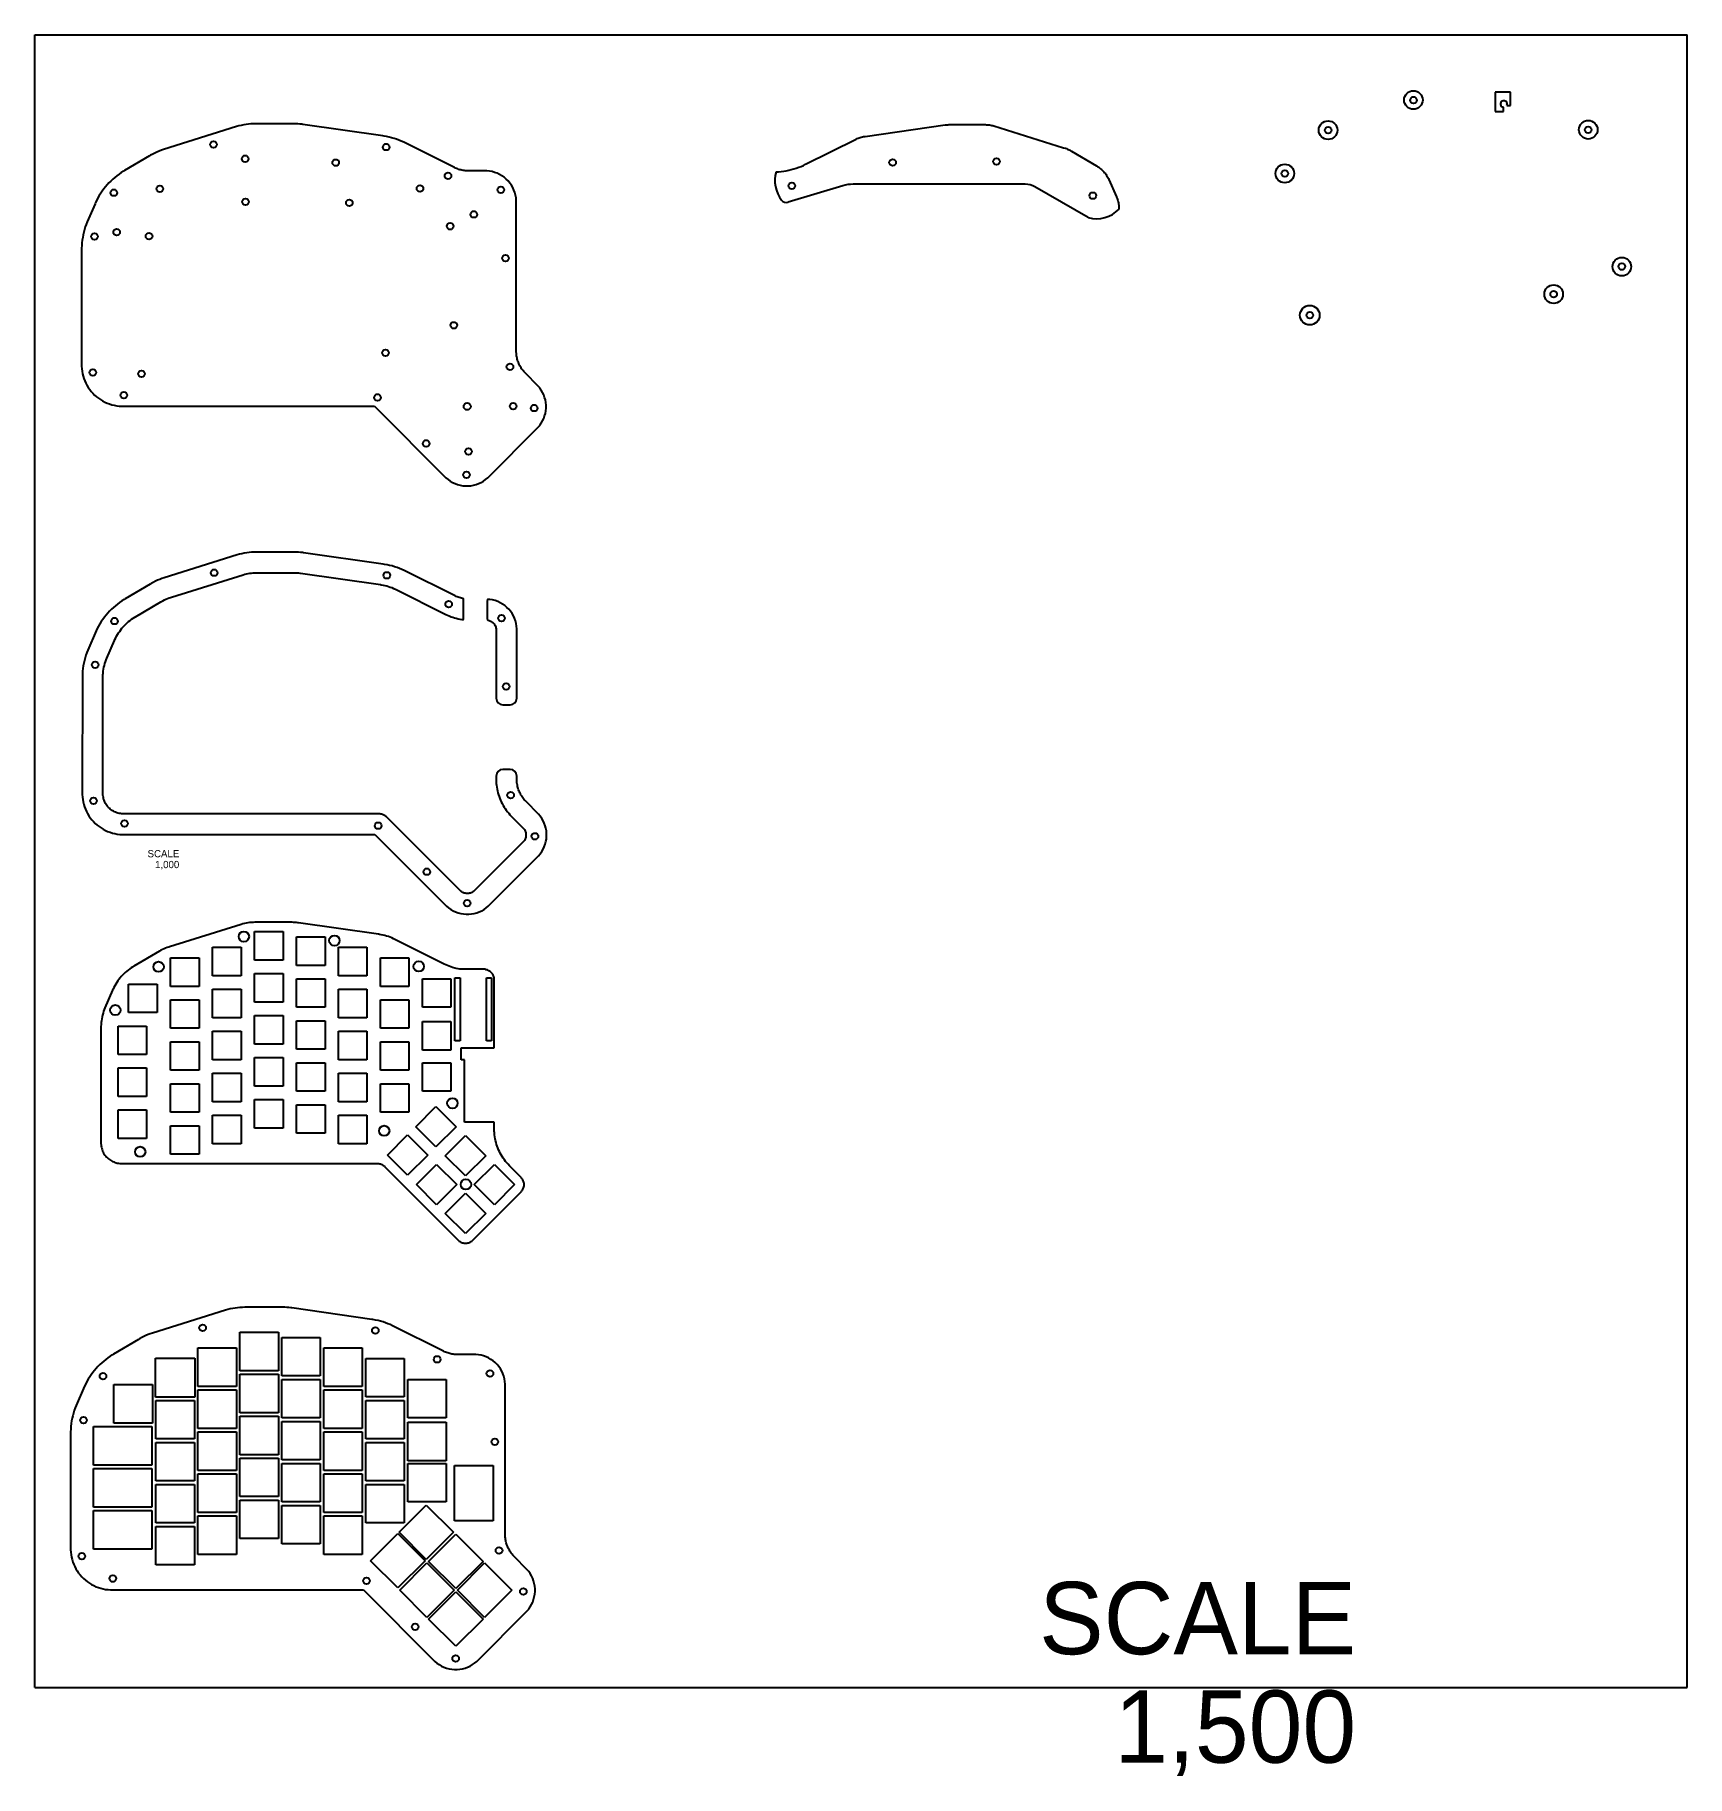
# Model space of a CAD drawing. Header units: millimetres. Extents: x 0 to 800, y -43 to 800.
import ezdxf

# ---------------------------------------------------------------- set-up
doc = ezdxf.new("R2010")
doc.units = ezdxf.units.MM
doc.header["$LTSCALE"] = 52.148148
doc.layers.get('0').update_dxf_attribs({"linetype": 'CONTINUOUS'})
doc.styles.get("Standard").update_dxf_attribs({"font": 'isonormlt-regular.ttf'})

msp = doc.modelspace()

# ---------------------------------------------------------------- texts
at = {"color": 2, "linetype": 'CONTINUOUS', "attachment_point": 3, "line_spacing_factor": 0.9}
for s, insert, char_height, width in [('SCALE 1,000', (69.94, 405.4), 3.5, 23.31), ('SCALE 1,500', (639.73, 51.16), 35, 233.1)]:
    msp.add_mtext(s, dxfattribs=dict(at, insert=insert, char_height=char_height, width=width))

# ---------------------------------------------------------------- linework, layer by layer
at = {"color": 7, "linetype": 'CONTINUOUS'}
for p, q in [((0, 0), (0, 800)), ((0, 800), (800, 800)), ((800, 0), (800, 800)), ((707.03, 772.3), (707.03, 762.94)), ((714.4, 772.3), (707.03, 772.3)), ((714.4, 765.78), (714.4, 772.3)), ((707.03, 762.94), (711.03, 762.94)), ((711.03, 762.94), (711.03, 764.95)), ((712.63, 765.78), (714.4, 765.78)), ((97.71, 755.56), (62.34, 744.51)), ((98.84, 755.87), (97.71, 755.56)), ((99.98, 756.15), (98.84, 755.87)), ((101.14, 756.38), (99.98, 756.15)), ((102.29, 756.58), (101.14, 756.38)), ((103.46, 756.74), (102.29, 756.58)), ((104.63, 756.85), (103.46, 756.74)), ((105.8, 756.93), (104.63, 756.85)), ((106.98, 756.97), (105.8, 756.93)), ((125.33, 756.97), (106.98, 756.97)), ((126.32, 756.95), (125.33, 756.97)), ((127.31, 756.89), (126.32, 756.95)), ((128.3, 756.8), (127.31, 756.89)), ((129.29, 756.69), (128.3, 756.8)), ((129.74, 756.63), (129.29, 756.69)), ((168.45, 751.1), (129.74, 756.63)), ((169.07, 751.01), (168.45, 751.1)), ((170.3, 750.79), (169.07, 751.01)), ((171.52, 750.52), (170.3, 750.79)), ((172.73, 750.21), (171.52, 750.52)), ((173.93, 749.86), (172.73, 750.21)), ((398.62, 749.97), (399.12, 750.15)), ((399.12, 750.15), (399.63, 750.32)), ((399.63, 750.32), (400.14, 750.47)), ((400.14, 750.47), (400.66, 750.6)), ((400.66, 750.6), (401.18, 750.72)), ((401.18, 750.72), (401.71, 750.81)), ((401.71, 750.81), (401.97, 750.85)), ((401.97, 750.85), (440.69, 756.38)), ((440.69, 756.38), (440.86, 756.41)), ((440.86, 756.41), (441.28, 756.45)), ((441.28, 756.45), (441.7, 756.49)), ((441.7, 756.49), (442.12, 756.51)), ((442.12, 756.51), (442.55, 756.53)), ((442.55, 756.53), (459.65, 756.53)), ((459.65, 756.53), (460.28, 756.53)), ((460.28, 756.53), (460.78, 756.51)), ((460.78, 756.51), (461.29, 756.47)), ((461.29, 756.47), (461.79, 756.42)), ((461.79, 756.42), (462.28, 756.36)), ((462.28, 756.36), (462.78, 756.27)), ((462.78, 756.27), (463.27, 756.17)), ((463.27, 756.17), (463.76, 756.05)), ((463.76, 756.05), (464.25, 755.92)), ((464.25, 755.92), (498.12, 745.33)), ((56.08, 741.73), (55.59, 741.44)), ((57.09, 742.28), (56.08, 741.73)), ((58.11, 742.79), (57.09, 742.28)), ((59.15, 743.27), (58.11, 742.79)), ((60.2, 743.72), (59.15, 743.27)), ((61.26, 744.13), (60.2, 743.72)), ((62.34, 744.51), (61.26, 744.13)), ((175.12, 749.47), (173.93, 749.86)), ((176.29, 749.03), (175.12, 749.47)), ((177.45, 748.56), (176.29, 749.03)), ((178.58, 748.04), (177.45, 748.56)), ((203.17, 735.74), (178.58, 748.04)), ((373.21, 737.33), (397.64, 749.54)), ((397.64, 749.54), (398.13, 749.76)), ((398.13, 749.76), (398.62, 749.97)), ((498.12, 745.33), (498.98, 745.07)), ((498.98, 745.07), (499.44, 744.91)), ((499.44, 744.91), (499.9, 744.73)), ((499.9, 744.73), (500.35, 744.54)), ((500.35, 744.54), (500.79, 744.33)), ((500.79, 744.33), (501.23, 744.11)), ((501.23, 744.11), (501.65, 743.88)), ((501.65, 743.88), (501.87, 743.76)), ((501.87, 743.76), (514.02, 736.61)), ((42.9, 733.98), (41.82, 733.29)), ((43.44, 734.29), (42.9, 733.98)), ((55.59, 741.44), (43.44, 734.29)), ((203.74, 735.47), (203.17, 735.74)), ((204.23, 735.26), (203.74, 735.47)), ((204.73, 735.06), (204.23, 735.26)), ((205.24, 734.88), (204.73, 735.06)), ((205.75, 734.72), (205.24, 734.88)), ((206.27, 734.58), (205.75, 734.72)), ((206.79, 734.46), (206.27, 734.58)), ((207.32, 734.35), (206.79, 734.46)), ((207.85, 734.27), (207.32, 734.35)), ((208.38, 734.2), (207.85, 734.27)), ((208.91, 734.15), (208.38, 734.2)), ((209.45, 734.12), (208.91, 734.15)), ((210.07, 734.11), (209.45, 734.12)), ((218.79, 734.11), (210.07, 734.11)), ((220.09, 734), (218.79, 734.11)), ((221.37, 733.77), (220.09, 734)), ((222.63, 733.43), (221.37, 733.77)), ((223.86, 732.99), (222.63, 733.43)), ((358.86, 733.69), (360.11, 733.75)), ((360.11, 733.75), (361.36, 733.86)), ((361.36, 733.86), (362.6, 734.02)), ((362.6, 734.02), (363.83, 734.22)), ((363.83, 734.22), (365.06, 734.46)), ((365.06, 734.46), (366.27, 734.75)), ((366.27, 734.75), (367.48, 735.08)), ((367.48, 735.08), (368.67, 735.45)), ((368.67, 735.45), (369.85, 735.87)), ((369.85, 735.87), (371.01, 736.33)), ((371.01, 736.33), (372.16, 736.83)), ((372.16, 736.83), (373.21, 737.33)), ((514.02, 736.61), (514.23, 736.48)), ((514.23, 736.48), (514.7, 736.18)), ((514.7, 736.18), (515.15, 735.87)), ((515.15, 735.87), (515.59, 735.54)), ((515.59, 735.54), (516.02, 735.19)), ((516.02, 735.19), (516.44, 734.83)), ((516.44, 734.83), (516.84, 734.45)), ((516.84, 734.45), (517.23, 734.06)), ((517.23, 734.06), (517.6, 733.66)), ((517.6, 733.66), (517.96, 733.24)), ((33.4, 725.39), (32.63, 724.35)), ((34.2, 726.4), (33.4, 725.39)), ((35.03, 727.38), (34.2, 726.4)), ((35.91, 728.33), (35.03, 727.38)), ((36.81, 729.24), (35.91, 728.33)), ((37.75, 730.13), (36.81, 729.24)), ((38.73, 730.97), (37.75, 730.13)), ((39.73, 731.78), (38.73, 730.97)), ((40.76, 732.55), (39.73, 731.78)), ((41.82, 733.29), (40.76, 732.55)), ((225.04, 732.44), (223.86, 732.99)), ((226.17, 731.78), (225.04, 732.44)), ((227.24, 731.04), (226.17, 731.78)), ((228.24, 730.2), (227.24, 731.04)), ((229.17, 729.27), (228.24, 730.2)), ((230.01, 728.27), (229.17, 729.27)), ((230.75, 727.2), (230.01, 728.27)), ((231.41, 726.07), (230.75, 727.2)), ((231.96, 724.89), (231.41, 726.07)), ((232.4, 723.66), (231.96, 724.89)), ((391.19, 726.95), (364.73, 718.95)), ((479.56, 727.68), (396.16, 727.68)), ((510.06, 711.51), (484.22, 726.43)), ((517.96, 733.24), (518.3, 732.81)), ((518.3, 732.81), (518.63, 732.36)), ((518.63, 732.36), (518.94, 731.91)), ((518.94, 731.91), (519.23, 731.44)), ((519.23, 731.44), (519.51, 730.96)), ((519.51, 730.96), (519.76, 730.48)), ((519.76, 730.48), (520, 729.98)), ((520, 729.98), (523.67, 721.59)), ((29.17, 718.21), (25.35, 709.48)), ((29.42, 718.78), (29.17, 718.21)), ((29.98, 719.94), (29.42, 718.78)), ((30.58, 721.08), (29.98, 719.94)), ((31.22, 722.2), (30.58, 721.08)), ((31.91, 723.29), (31.22, 722.2)), ((32.63, 724.35), (31.91, 723.29)), ((232.74, 722.4), (232.4, 723.66)), ((232.97, 721.12), (232.74, 722.4)), ((233.08, 719.82), (232.97, 721.12)), ((233.08, 646.98), (233.08, 719.82)), ((523.67, 721.59), (523.77, 721.36)), ((523.77, 721.36), (523.98, 720.84)), ((523.98, 720.84), (524.16, 720.31)), ((524.16, 720.31), (524.33, 719.78)), ((524.33, 719.78), (524.48, 719.23)), ((524.48, 719.23), (524.6, 718.69)), ((524.6, 718.69), (524.7, 718.14)), ((524.7, 718.14), (524.79, 717.58)), ((524.79, 717.58), (524.85, 717.03)), ((524.85, 717.03), (524.89, 716.47)), ((524.89, 716.47), (524.91, 715.91)), ((24.87, 708.26), (24.44, 707.03)), ((25.35, 709.48), (24.87, 708.26)), ((524.91, 715.91), (524.91, 715.63)), ((22.98, 700.65), (22.83, 699.35)), ((23.17, 701.94), (22.98, 700.65)), ((23.42, 703.23), (23.17, 701.94)), ((23.71, 704.51), (23.42, 703.23)), ((24.05, 705.77), (23.71, 704.51)), ((24.44, 707.03), (24.05, 705.77)), ((22.73, 698.04), (22.68, 696.73)), ((22.68, 696.73), (22.68, 696.07)), ((22.68, 696.07), (22.68, 639.58)), ((22.83, 699.35), (22.73, 698.04)), ((233.1, 646.33), (233.08, 646.98)), ((233.13, 645.76), (233.1, 646.33)), ((233.18, 645.2), (233.13, 645.76)), ((233.25, 644.65), (233.18, 645.2)), ((233.35, 644.09), (233.25, 644.65)), ((233.46, 643.54), (233.35, 644.09)), ((233.6, 642.99), (233.46, 643.54)), ((233.75, 642.45), (233.6, 642.99)), ((233.93, 641.92), (233.75, 642.45)), ((234.13, 641.39), (233.93, 641.92)), ((234.34, 640.87), (234.13, 641.39)), ((234.58, 640.36), (234.34, 640.87)), ((22.68, 639.58), (22.76, 638.38)), ((22.76, 638.38), (22.9, 637.18)), ((22.9, 637.18), (23.12, 635.99)), ((23.12, 635.99), (23.41, 634.82)), ((23.41, 634.82), (23.77, 633.67)), ((23.77, 633.67), (24.19, 632.55)), ((24.19, 632.55), (24.69, 631.45)), ((234.83, 639.86), (234.58, 640.36)), ((235.1, 639.36), (234.83, 639.86)), ((235.39, 638.88), (235.1, 639.36)), ((235.7, 638.41), (235.39, 638.88)), ((236.03, 637.95), (235.7, 638.41)), ((236.37, 637.51), (236.03, 637.95)), ((236.73, 637.07), (236.37, 637.51)), ((237.1, 636.65), (236.73, 637.07)), ((237.56, 636.18), (237.1, 636.65)), ((243.6, 630.13), (237.56, 636.18)), ((24.69, 631.45), (25.25, 630.38)), ((25.25, 630.38), (25.87, 629.35)), ((25.87, 629.35), (26.56, 628.35)), ((26.56, 628.35), (27.3, 627.41)), ((27.3, 627.41), (28.1, 626.5)), ((28.1, 626.5), (28.95, 625.65)), ((28.95, 625.65), (29.86, 624.85)), ((29.86, 624.85), (30.8, 624.11)), ((30.8, 624.11), (31.8, 623.42)), ((244.44, 629.13), (243.6, 630.13)), ((245.19, 628.06), (244.44, 629.13)), ((245.85, 626.93), (245.19, 628.06)), ((246.4, 625.75), (245.85, 626.93)), ((246.84, 624.52), (246.4, 625.75)), ((247.18, 623.26), (246.84, 624.52)), ((31.8, 623.42), (32.83, 622.8)), ((32.83, 622.8), (33.9, 622.24)), ((33.9, 622.24), (35, 621.74)), ((35, 621.74), (36.12, 621.32)), ((36.12, 621.32), (37.27, 620.96)), ((37.27, 620.96), (38.44, 620.67)), ((38.44, 620.67), (39.63, 620.45)), ((39.63, 620.45), (40.83, 620.31)), ((40.83, 620.31), (42.03, 620.23)), ((42.03, 620.23), (164.4, 620.23)), ((164.4, 620.23), (199.05, 585.58)), ((246.4, 614.3), (246.84, 615.52)), ((246.84, 615.52), (247.18, 616.78)), ((247.41, 621.98), (247.18, 623.26)), ((247.18, 616.78), (247.41, 618.07)), ((247.52, 620.68), (247.41, 621.98)), ((247.41, 618.07), (247.52, 619.37)), ((247.52, 619.37), (247.52, 620.68)), ((219.27, 585.58), (243.6, 609.91)), ((243.6, 609.91), (244.44, 610.91)), ((244.44, 610.91), (245.19, 611.98)), ((245.19, 611.98), (245.85, 613.11)), ((245.85, 613.11), (246.4, 614.3)), ((199.05, 585.58), (200.05, 584.74)), ((200.05, 584.74), (201.12, 583.99)), ((201.12, 583.99), (202.25, 583.34)), ((202.25, 583.34), (203.44, 582.79)), ((203.44, 582.79), (204.66, 582.34)), ((204.66, 582.34), (205.92, 582)), ((205.92, 582), (207.21, 581.78)), ((207.21, 581.78), (208.51, 581.66)), ((208.51, 581.66), (209.82, 581.66)), ((209.82, 581.66), (211.12, 581.78)), ((211.12, 581.78), (212.4, 582)), ((212.4, 582), (213.66, 582.34)), ((213.66, 582.34), (214.89, 582.79)), ((214.89, 582.79), (216.07, 583.34)), ((216.07, 583.34), (217.2, 583.99)), ((217.2, 583.99), (218.27, 584.74)), ((218.27, 584.74), (219.27, 585.58)), ((97.98, 548.24), (62.62, 537.19)), ((99.11, 548.55), (97.98, 548.24)), ((100.26, 548.83), (99.11, 548.55)), ((101.41, 549.06), (100.26, 548.83)), ((102.57, 549.26), (101.41, 549.06)), ((103.74, 549.42), (102.57, 549.26)), ((104.91, 549.54), (103.74, 549.42)), ((106.08, 549.62), (104.91, 549.54)), ((107.26, 549.66), (106.08, 549.62)), ((125.61, 549.66), (107.26, 549.66)), ((126.6, 549.63), (125.61, 549.66)), ((127.59, 549.57), (126.6, 549.63)), ((128.58, 549.49), (127.59, 549.57)), ((129.56, 549.37), (128.58, 549.49)), ((130.02, 549.31), (129.56, 549.37)), ((168.73, 543.78), (130.02, 549.31)), ((104.08, 539.37), (104.91, 539.49)), ((104.91, 539.49), (105.75, 539.57)), ((105.75, 539.57), (106.58, 539.63)), ((106.58, 539.63), (107.42, 539.66)), ((107.42, 539.66), (107.84, 539.66)), ((107.84, 539.66), (125.47, 539.66)), ((125.47, 539.66), (126.17, 539.64)), ((126.17, 539.64), (126.88, 539.6)), ((126.88, 539.6), (127.59, 539.54)), ((127.59, 539.54), (128.29, 539.46)), ((128.29, 539.46), (128.64, 539.41)), ((169.35, 543.69), (168.73, 543.78)), ((170.58, 543.47), (169.35, 543.69)), ((171.8, 543.21), (170.58, 543.47)), ((173.01, 542.9), (171.8, 543.21)), ((174.21, 542.55), (173.01, 542.9)), ((175.4, 542.15), (174.21, 542.55)), ((176.57, 541.72), (175.4, 542.15)), ((177.72, 541.24), (176.57, 541.72)), ((178.86, 540.72), (177.72, 541.24)), ((203.45, 528.42), (178.86, 540.72)), ((55.87, 534.13), (43.71, 526.98)), ((56.36, 534.42), (55.87, 534.13)), ((57.36, 534.96), (56.36, 534.42)), ((58.38, 535.48), (57.36, 534.96)), ((59.42, 535.96), (58.38, 535.48)), ((60.47, 536.4), (59.42, 535.96)), ((61.54, 536.81), (60.47, 536.4)), ((62.62, 537.19), (61.54, 536.81)), ((66.15, 527.82), (100.8, 538.65)), ((100.8, 538.65), (101.61, 538.87)), ((101.61, 538.87), (102.43, 539.06)), ((102.43, 539.06), (103.25, 539.23)), ((103.25, 539.23), (104.08, 539.37)), ((128.64, 539.41), (167.32, 533.88)), ((167.32, 533.88), (167.76, 533.82)), ((167.76, 533.82), (168.63, 533.66)), ((168.63, 533.66), (169.51, 533.47)), ((169.51, 533.47), (170.37, 533.25)), ((170.37, 533.25), (171.23, 533)), ((171.23, 533), (172.07, 532.72)), ((172.07, 532.72), (172.91, 532.41)), ((172.91, 532.41), (173.73, 532.07)), ((173.73, 532.07), (174.55, 531.7)), ((174.55, 531.7), (199.06, 519.44)), ((38.03, 522.81), (37.09, 521.93)), ((39, 523.65), (38.03, 522.81)), ((40, 524.46), (39, 523.65)), ((41.03, 525.24), (40, 524.46)), ((42.09, 525.97), (41.03, 525.24)), ((43.18, 526.66), (42.09, 525.97)), ((43.71, 526.98), (43.18, 526.66)), ((48.81, 518.37), (60.94, 525.51)), ((60.94, 525.51), (61.29, 525.71)), ((61.29, 525.71), (62.01, 526.1)), ((62.01, 526.1), (62.73, 526.47)), ((62.73, 526.47), (63.47, 526.81)), ((63.47, 526.81), (64.22, 527.13)), ((64.22, 527.13), (64.99, 527.42)), ((64.99, 527.42), (65.76, 527.69)), ((65.76, 527.69), (66.15, 527.82)), ((204.01, 528.15), (203.45, 528.42)), ((204.51, 527.94), (204.01, 528.15)), ((205.01, 527.74), (204.51, 527.94)), ((205.51, 527.57), (205.01, 527.74)), ((206.02, 527.41), (205.51, 527.57)), ((206.54, 527.26), (206.02, 527.41)), ((207.06, 527.14), (206.54, 527.26)), ((207.31, 527.09), (207.06, 527.14)), ((207.59, 517.26), (207.59, 526.75)), ((219.06, 526.22), (219.06, 516.99)), ((220.36, 526.68), (219.64, 526.75)), ((221.65, 526.46), (220.36, 526.68)), ((222.91, 526.12), (221.65, 526.46)), ((224.13, 525.67), (222.91, 526.12)), ((225.32, 525.12), (224.13, 525.67)), ((226.45, 524.47), (225.32, 525.12)), ((227.52, 523.72), (226.45, 524.47)), ((228.52, 522.88), (227.52, 523.72)), ((229.44, 521.96), (228.52, 522.88)), ((31.5, 514.88), (30.86, 513.76)), ((32.18, 515.97), (31.5, 514.88)), ((32.91, 517.04), (32.18, 515.97)), ((33.67, 518.08), (32.91, 517.04)), ((34.47, 519.09), (33.67, 518.08)), ((35.31, 520.06), (34.47, 519.09)), ((36.18, 521.01), (35.31, 520.06)), ((37.09, 521.93), (36.18, 521.01)), ((43.41, 514.1), (44.06, 514.76)), ((44.06, 514.76), (44.73, 515.39)), ((44.73, 515.39), (45.43, 515.99)), ((45.43, 515.99), (46.14, 516.57)), ((46.14, 516.57), (46.88, 517.12)), ((46.88, 517.12), (47.63, 517.64)), ((47.63, 517.64), (48.41, 518.14)), ((48.41, 518.14), (48.81, 518.37)), ((199.06, 519.44), (199.86, 519.06)), ((199.86, 519.06), (200.68, 518.7)), ((200.68, 518.7), (201.51, 518.37)), ((201.51, 518.37), (202.36, 518.08)), ((202.36, 518.08), (203.21, 517.81)), ((203.21, 517.81), (204.07, 517.57)), ((204.07, 517.57), (204.94, 517.37)), ((204.94, 517.37), (205.82, 517.19)), ((205.82, 517.19), (206.7, 517.05)), ((206.7, 517.05), (207.26, 516.98)), ((219.29, 516.72), (219.48, 516.68)), ((219.48, 516.68), (219.9, 516.57)), ((219.9, 516.57), (220.3, 516.42)), ((220.3, 516.42), (220.7, 516.24)), ((220.7, 516.24), (221.07, 516.02)), ((221.07, 516.02), (221.42, 515.78)), ((221.42, 515.78), (221.76, 515.5)), ((221.76, 515.5), (222.06, 515.19)), ((222.06, 515.19), (222.34, 514.86)), ((222.34, 514.86), (222.59, 514.51)), ((222.59, 514.51), (222.8, 514.13)), ((230.28, 520.96), (229.44, 521.96)), ((231.03, 519.89), (230.28, 520.96)), ((231.68, 518.76), (231.03, 519.89)), ((232.23, 517.57), (231.68, 518.76)), ((232.68, 516.35), (232.23, 517.57)), ((233.02, 515.08), (232.68, 516.35)), ((233.24, 513.8), (233.02, 515.08)), ((29.69, 511.46), (25.63, 502.16)), ((30.25, 512.62), (29.69, 511.46)), ((30.86, 513.76), (30.25, 512.62)), ((34.86, 498.33), (38.6, 506.87)), ((38.6, 506.87), (38.78, 507.29)), ((38.78, 507.29), (39.18, 508.11)), ((39.18, 508.11), (39.61, 508.93)), ((39.61, 508.93), (40.07, 509.73)), ((40.07, 509.73), (40.56, 510.5)), ((40.56, 510.5), (41.08, 511.27)), ((41.08, 511.27), (41.62, 512.01)), ((41.62, 512.01), (42.19, 512.73)), ((42.19, 512.73), (42.79, 513.43)), ((42.79, 513.43), (43.41, 514.1)), ((222.8, 514.13), (222.99, 513.74)), ((222.99, 513.74), (223.13, 513.34)), ((223.13, 513.34), (223.25, 512.92)), ((223.25, 512.92), (223.32, 512.49)), ((223.32, 512.49), (223.36, 512.06)), ((223.36, 512.06), (223.36, 478.96)), ((233.36, 512.5), (233.24, 513.8)), ((233.36, 478.96), (233.36, 512.5)), ((24.33, 498.46), (23.99, 497.19)), ((24.71, 499.71), (24.33, 498.46)), ((25.15, 500.95), (24.71, 499.71)), ((25.63, 502.16), (25.15, 500.95)), ((34.21, 496.58), (34.52, 497.46)), ((34.52, 497.46), (34.86, 498.33)), ((23.01, 490.72), (22.96, 432.26)), ((23.11, 492.03), (23.01, 490.72)), ((23.25, 493.33), (23.11, 492.03)), ((23.45, 494.63), (23.25, 493.33)), ((23.69, 495.91), (23.45, 494.63)), ((23.99, 497.19), (23.69, 495.91)), ((32.96, 489.22), (32.99, 490.16)), ((32.96, 488.76), (32.96, 489.22)), ((32.99, 490.16), (33.06, 491.09)), ((33.06, 491.09), (33.17, 492.02)), ((33.17, 492.02), (33.31, 492.95)), ((33.31, 492.95), (33.48, 493.87)), ((33.48, 493.87), (33.69, 494.78)), ((33.69, 494.78), (33.93, 495.68)), ((33.93, 495.68), (34.21, 496.58)), ((32.96, 432.57), (32.96, 488.76)), ((226.61, 475.71), (230.11, 475.71)), ((223.36, 441.17), (223.36, 439.57)), ((223.36, 439.57), (223.38, 438.63)), ((223.38, 438.63), (223.43, 437.7)), ((230.11, 444.42), (226.61, 444.42)), ((233.36, 439.67), (233.36, 441.17)), ((233.37, 439.01), (233.36, 439.67)), ((233.4, 438.45), (233.37, 439.01)), ((233.45, 437.89), (233.4, 438.45)), ((22.96, 432.26), (23.03, 431.06)), ((23.03, 431.06), (23.18, 429.86)), ((23.18, 429.86), (23.39, 428.68)), ((32.99, 431.97), (32.96, 432.57)), ((33.07, 431.37), (32.99, 431.97)), ((33.18, 430.78), (33.07, 431.37)), ((33.32, 430.19), (33.18, 430.78)), ((33.5, 429.62), (33.32, 430.19)), ((223.43, 437.7), (223.52, 436.77)), ((223.52, 436.77), (223.64, 435.84)), ((223.64, 435.84), (223.8, 434.91)), ((223.8, 434.91), (223.99, 434)), ((223.99, 434), (224.21, 433.09)), ((224.21, 433.09), (224.47, 432.19)), ((224.47, 432.19), (224.76, 431.3)), ((224.76, 431.3), (225.09, 430.42)), ((225.09, 430.42), (225.45, 429.55)), ((233.53, 437.33), (233.45, 437.89)), ((233.62, 436.77), (233.53, 437.33)), ((233.74, 436.22), (233.62, 436.77)), ((233.87, 435.68), (233.74, 436.22)), ((234.03, 435.14), (233.87, 435.68)), ((234.2, 434.6), (234.03, 435.14)), ((234.4, 434.07), (234.2, 434.6)), ((234.62, 433.55), (234.4, 434.07)), ((234.85, 433.04), (234.62, 433.55)), ((235.1, 432.54), (234.85, 433.04)), ((235.38, 432.05), (235.1, 432.54)), ((235.67, 431.57), (235.38, 432.05)), ((235.97, 431.09), (235.67, 431.57)), ((236.3, 430.64), (235.97, 431.09)), ((236.64, 430.19), (236.3, 430.64)), ((237, 429.76), (236.64, 430.19)), ((23.39, 428.68), (23.68, 427.51)), ((23.68, 427.51), (24.04, 426.36)), ((24.04, 426.36), (24.47, 425.23)), ((24.47, 425.23), (24.96, 424.13)), ((24.96, 424.13), (25.52, 423.06)), ((25.52, 423.06), (26.15, 422.03)), ((26.15, 422.03), (26.83, 421.04)), ((33.71, 429.06), (33.5, 429.62)), ((33.96, 428.51), (33.71, 429.06)), ((34.24, 427.98), (33.96, 428.51)), ((34.55, 427.46), (34.24, 427.98)), ((34.89, 426.97), (34.55, 427.46)), ((35.26, 426.49), (34.89, 426.97)), ((35.66, 426.04), (35.26, 426.49)), ((36.09, 425.62), (35.66, 426.04)), ((36.54, 425.22), (36.09, 425.62)), ((37.01, 424.85), (36.54, 425.22)), ((37.5, 424.51), (37.01, 424.85)), ((38.02, 424.2), (37.5, 424.51)), ((38.55, 423.92), (38.02, 424.2)), ((39.1, 423.67), (38.55, 423.92)), ((39.66, 423.46), (39.1, 423.67)), ((40.24, 423.28), (39.66, 423.46)), ((40.82, 423.13), (40.24, 423.28)), ((41.41, 423.02), (40.82, 423.13)), ((42.01, 422.95), (41.41, 423.02)), ((42.61, 422.92), (42.01, 422.95)), ((166.73, 422.92), (42.61, 422.92)), ((167.12, 422.9), (166.73, 422.92)), ((167.52, 422.85), (167.12, 422.9)), ((167.91, 422.78), (167.52, 422.85)), ((168.29, 422.67), (167.91, 422.78)), ((168.66, 422.53), (168.29, 422.67)), ((169.02, 422.37), (168.66, 422.53)), ((169.37, 422.17), (169.02, 422.37)), ((169.7, 421.95), (169.37, 422.17)), ((170.01, 421.71), (169.7, 421.95)), ((170.3, 421.44), (170.01, 421.71)), ((206.09, 385.64), (170.3, 421.44)), ((225.45, 429.55), (225.84, 428.7)), ((225.84, 428.7), (226.26, 427.87)), ((226.26, 427.87), (226.71, 427.05)), ((226.71, 427.05), (227.2, 426.24)), ((227.2, 426.24), (227.71, 425.46)), ((227.71, 425.46), (228.25, 424.7)), ((228.25, 424.7), (228.82, 423.95)), ((228.82, 423.95), (229.42, 423.23)), ((229.42, 423.23), (230.05, 422.53)), ((230.05, 422.53), (230.7, 421.86)), ((230.7, 421.86), (236.35, 416.21)), ((237.38, 429.34), (237, 429.76)), ((237.83, 428.86), (237.38, 429.34)), ((243.88, 422.82), (237.83, 428.86)), ((244.72, 421.82), (243.88, 422.82)), ((245.47, 420.75), (244.72, 421.82)), ((26.83, 421.04), (27.58, 420.09)), ((27.58, 420.09), (28.38, 419.19)), ((28.38, 419.19), (29.23, 418.33)), ((29.23, 418.33), (30.13, 417.53)), ((30.13, 417.53), (31.08, 416.79)), ((31.08, 416.79), (32.07, 416.11)), ((32.07, 416.11), (33.1, 415.48)), ((33.1, 415.48), (34.17, 414.92)), ((34.17, 414.92), (35.27, 414.43)), ((35.27, 414.43), (36.4, 414)), ((36.4, 414), (37.55, 413.64)), ((37.55, 413.64), (38.72, 413.35)), ((38.72, 413.35), (39.91, 413.13)), ((39.91, 413.13), (41.1, 412.99)), ((236.35, 416.21), (236.5, 416.05)), ((236.5, 416.05), (236.78, 415.72)), ((236.78, 415.72), (237.03, 415.37)), ((237.03, 415.37), (237.24, 414.99)), ((237.24, 414.99), (237.42, 414.6)), ((237.42, 414.6), (237.57, 414.2)), ((237.57, 414.2), (237.68, 413.78)), ((237.68, 413.78), (237.76, 413.35)), ((237.76, 413.35), (237.8, 412.92)), ((246.12, 419.62), (245.47, 420.75)), ((246.67, 418.43), (246.12, 419.62)), ((247.12, 417.21), (246.67, 418.43)), ((247.46, 415.94), (247.12, 417.21)), ((247.68, 414.66), (247.46, 415.94)), ((247.8, 413.36), (247.68, 414.66)), ((247.8, 412.05), (247.8, 413.36)), ((41.1, 412.99), (42.31, 412.92)), ((42.31, 412.92), (164.68, 412.92)), ((164.68, 412.92), (199.33, 378.26)), ((236.5, 409.36), (212.79, 385.64)), ((236.78, 409.69), (236.5, 409.36)), ((237.03, 410.04), (236.78, 409.69)), ((237.24, 410.42), (237.03, 410.04)), ((237.42, 410.81), (237.24, 410.42)), ((237.57, 411.22), (237.42, 410.81)), ((237.68, 411.63), (237.57, 411.22)), ((237.76, 412.06), (237.68, 411.63)), ((237.8, 412.49), (237.76, 412.06)), ((237.8, 412.92), (237.8, 412.49)), ((244.72, 403.6), (245.47, 404.67)), ((245.47, 404.67), (246.12, 405.8)), ((246.12, 405.8), (246.67, 406.98)), ((246.67, 406.98), (247.12, 408.21)), ((247.12, 408.21), (247.46, 409.47)), ((247.46, 409.47), (247.68, 410.75)), ((247.68, 410.75), (247.8, 412.05)), ((219.55, 378.26), (243.88, 402.6)), ((243.88, 402.6), (244.72, 403.6)), ((206.42, 385.37), (206.09, 385.64)), ((206.78, 385.12), (206.42, 385.37)), ((207.15, 384.9), (206.78, 385.12)), ((207.54, 384.72), (207.15, 384.9)), ((207.95, 384.57), (207.54, 384.72)), ((208.37, 384.46), (207.95, 384.57)), ((208.79, 384.38), (208.37, 384.46)), ((209.22, 384.35), (208.79, 384.38)), ((209.65, 384.35), (209.22, 384.35)), ((210.09, 384.38), (209.65, 384.35)), ((210.51, 384.46), (210.09, 384.38)), ((210.93, 384.57), (210.51, 384.46)), ((211.33, 384.72), (210.93, 384.57)), ((211.73, 384.9), (211.33, 384.72)), ((212.1, 385.12), (211.73, 384.9)), ((212.45, 385.37), (212.1, 385.12)), ((212.79, 385.64), (212.45, 385.37)), ((199.33, 378.26), (200.33, 377.43)), ((200.33, 377.43), (201.4, 376.68)), ((201.4, 376.68), (202.53, 376.02)), ((202.53, 376.02), (203.71, 375.47)), ((203.71, 375.47), (204.94, 375.03)), ((204.94, 375.03), (206.2, 374.69)), ((206.2, 374.69), (207.49, 374.46)), ((207.49, 374.46), (208.79, 374.35)), ((208.79, 374.35), (210.09, 374.35)), ((210.09, 374.35), (211.39, 374.46)), ((211.39, 374.46), (212.68, 374.69)), ((212.68, 374.69), (213.94, 375.03)), ((213.94, 375.03), (215.16, 375.47)), ((215.16, 375.47), (216.35, 376.02)), ((216.35, 376.02), (217.48, 376.68)), ((217.48, 376.68), (218.55, 377.43)), ((218.55, 377.43), (219.55, 378.26)), ((99.89, 369.42), (65.23, 358.59)), ((100.69, 369.65), (99.89, 369.42)), ((101.51, 369.84), (100.69, 369.65)), ((102.33, 370.01), (101.51, 369.84)), ((103.16, 370.15), (102.33, 370.01)), ((103.99, 370.26), (103.16, 370.15)), ((104.83, 370.35), (103.99, 370.26)), ((105.67, 370.4), (104.83, 370.35)), ((106.51, 370.43), (105.67, 370.4)), ((106.36, 352.14), (106.36, 365.96)), ((106.36, 365.96), (120.18, 365.96)), ((106.93, 370.43), (106.51, 370.43)), ((124.55, 370.43), (106.93, 370.43)), ((120.18, 365.96), (120.18, 352.14)), ((125.26, 370.41), (124.55, 370.43)), ((125.96, 370.37), (125.26, 370.41)), ((126.67, 370.31), (125.96, 370.37)), ((127.37, 370.23), (126.67, 370.31)), ((126.68, 349.6), (126.68, 363.42)), ((126.68, 363.42), (140.5, 363.42)), ((127.72, 370.18), (127.37, 370.23)), ((166.4, 364.66), (127.72, 370.18)), ((140.5, 363.42), (140.5, 349.6)), ((166.84, 364.59), (166.4, 364.66)), ((167.72, 364.44), (166.84, 364.59)), ((168.59, 364.25), (167.72, 364.44)), ((169.45, 364.03), (168.59, 364.25)), ((170.31, 363.78), (169.45, 364.03)), ((171.16, 363.5), (170.31, 363.78)), ((171.99, 363.18), (171.16, 363.5)), ((172.82, 362.84), (171.99, 363.18)), ((173.63, 362.47), (172.82, 362.84)), ((198.14, 350.22), (173.63, 362.47)), ((60.37, 356.49), (47.89, 349.15)), ((61.09, 356.88), (60.37, 356.49)), ((61.82, 357.25), (61.09, 356.88)), ((62.56, 357.59), (61.82, 357.25)), ((63.31, 357.91), (62.56, 357.59)), ((64.07, 358.2), (63.31, 357.91)), ((64.84, 358.47), (64.07, 358.2)), ((65.23, 358.59), (64.84, 358.47)), ((86.04, 344.52), (86.04, 358.34)), ((86.04, 358.34), (99.86, 358.34)), ((99.86, 358.34), (99.86, 344.52)), ((147, 344.52), (147, 358.34)), ((147, 358.34), (160.82, 358.34)), ((160.82, 358.34), (160.82, 344.52)), ((43.81, 346.16), (43.14, 345.53)), ((44.51, 346.77), (43.81, 346.16)), ((45.22, 347.34), (44.51, 346.77)), ((45.96, 347.89), (45.22, 347.34)), ((46.72, 348.42), (45.96, 347.89)), ((47.49, 348.91), (46.72, 348.42)), ((47.89, 349.15), (47.49, 348.91)), ((65.72, 339.44), (65.72, 353.26)), ((65.72, 353.26), (79.54, 353.26)), ((79.54, 353.26), (79.54, 339.44)), ((120.18, 352.14), (106.36, 352.14)), ((106.36, 331.82), (106.36, 345.64)), ((106.36, 345.64), (120.18, 345.64)), ((120.18, 345.64), (120.18, 331.82)), ((140.5, 349.6), (126.68, 349.6)), ((167.32, 339.44), (167.32, 353.26)), ((167.32, 353.26), (181.14, 353.26)), ((181.14, 353.26), (181.14, 339.44)), ((198.95, 349.83), (198.14, 350.22)), ((199.77, 349.48), (198.95, 349.83)), ((200.6, 349.15), (199.77, 349.48)), ((201.44, 348.85), (200.6, 349.15)), ((202.29, 348.59), (201.44, 348.85)), ((203.38, 348.3), (202.29, 348.59)), ((204.02, 348.14), (203.38, 348.3)), ((204.9, 347.97), (204.02, 348.14)), ((205.78, 347.83), (204.9, 347.97)), ((206.35, 347.76), (205.78, 347.83)), ((218.14, 347.76), (206.35, 347.76)), ((218.98, 347.35), (218.56, 347.46)), ((219.39, 347.2), (218.98, 347.35)), ((219.78, 347.02), (219.39, 347.2)), ((220.15, 346.8), (219.78, 347.02)), ((220.51, 346.55), (220.15, 346.8)), ((220.84, 346.28), (220.51, 346.55)), ((221.14, 345.97), (220.84, 346.28)), ((221.42, 345.64), (221.14, 345.97)), ((221.67, 345.28), (221.42, 345.64)), ((37.68, 337.64), (33.95, 329.1)), ((37.86, 338.06), (37.68, 337.64)), ((38.26, 338.89), (37.86, 338.06)), ((38.69, 339.7), (38.26, 338.89)), ((39.15, 340.5), (38.69, 339.7)), ((39.64, 341.28), (39.15, 340.5)), ((40.16, 342.04), (39.64, 341.28)), ((40.7, 342.78), (40.16, 342.04)), ((41.27, 343.5), (40.7, 342.78)), ((41.87, 344.2), (41.27, 343.5)), ((42.5, 344.88), (41.87, 344.2)), ((43.14, 345.53), (42.5, 344.88)), ((45.4, 326.74), (45.4, 340.56)), ((45.4, 340.56), (59.22, 340.56)), ((59.22, 340.56), (59.22, 326.74)), ((79.54, 339.44), (65.72, 339.44)), ((99.86, 344.52), (86.04, 344.52)), ((86.04, 324.2), (86.04, 338.02)), ((86.04, 338.02), (99.86, 338.02)), ((99.86, 338.02), (99.86, 324.2)), ((126.68, 329.28), (126.68, 343.1)), ((126.68, 343.1), (140.5, 343.1)), ((140.5, 343.1), (140.5, 329.28)), ((160.82, 344.52), (147, 344.52)), ((147, 324.2), (147, 338.02)), ((147, 338.02), (160.82, 338.02)), ((160.82, 338.02), (160.82, 324.2)), ((181.14, 339.44), (167.32, 339.44)), ((187.64, 329.28), (187.64, 343.1)), ((187.64, 343.1), (201.46, 343.1)), ((201.46, 343.1), (201.46, 329.28)), ((203.38, 343.61), (205.92, 343.61)), ((203.38, 313.13), (203.38, 343.61)), ((205.92, 343.61), (205.92, 313.13)), ((218.62, 343.61), (221.16, 343.61)), ((218.62, 313.13), (218.62, 343.61)), ((221.16, 343.61), (221.16, 313.13)), ((221.89, 344.91), (221.67, 345.28)), ((222.07, 344.52), (221.89, 344.91)), ((222.22, 344.11), (222.07, 344.52)), ((222.33, 343.69), (222.22, 344.11)), ((222.4, 343.27), (222.33, 343.69)), ((222.44, 342.84), (222.4, 343.27)), ((222.44, 309.74), (222.44, 342.84)), ((33.95, 329.1), (33.6, 328.23)), ((65.72, 319.12), (65.72, 332.94)), ((65.72, 332.94), (79.54, 332.94)), ((79.54, 332.94), (79.54, 319.12)), ((120.18, 331.82), (106.36, 331.82)), ((140.5, 329.28), (126.68, 329.28)), ((167.32, 319.12), (167.32, 332.94)), ((167.32, 332.94), (181.14, 332.94)), ((181.14, 332.94), (181.14, 319.12)), ((201.46, 329.28), (187.64, 329.28)), ((32.08, 320.94), (32.04, 320)), ((32.15, 321.87), (32.08, 320.94)), ((32.25, 322.8), (32.15, 321.87)), ((32.39, 323.72), (32.25, 322.8)), ((32.57, 324.64), (32.39, 323.72)), ((32.77, 325.55), (32.57, 324.64)), ((33.02, 326.46), (32.77, 325.55)), ((33.29, 327.35), (33.02, 326.46)), ((33.6, 328.23), (33.29, 327.35)), ((59.22, 326.74), (45.4, 326.74)), ((99.86, 324.2), (86.04, 324.2)), ((106.36, 311.5), (106.36, 325.31)), ((106.36, 325.31), (120.18, 325.31)), ((120.18, 325.31), (120.18, 311.5)), ((126.68, 308.96), (126.68, 322.78)), ((126.68, 322.78), (140.5, 322.78)), ((140.5, 322.78), (140.5, 308.96)), ((160.82, 324.2), (147, 324.2)), ((187.64, 322.41), (201.46, 322.41)), ((187.64, 308.59), (187.64, 322.41)), ((201.46, 322.41), (201.46, 308.59)), ((32.04, 320), (32.04, 319.53)), ((32.04, 319.53), (32.04, 263.34)), ((40.32, 306.42), (40.32, 320.24)), ((40.32, 320.24), (54.14, 320.24)), ((54.14, 320.24), (54.14, 306.42)), ((79.54, 319.12), (65.72, 319.12)), ((65.72, 298.8), (65.72, 312.62)), ((65.72, 312.62), (79.54, 312.62)), ((79.54, 312.62), (79.54, 298.8)), ((86.04, 303.88), (86.04, 317.7)), ((86.04, 317.7), (99.86, 317.7)), ((99.86, 317.7), (99.86, 303.88)), ((147, 303.88), (147, 317.7)), ((147, 317.7), (160.82, 317.7)), ((160.82, 317.7), (160.82, 303.88)), ((181.14, 319.12), (167.32, 319.12)), ((167.32, 298.8), (167.32, 312.62)), ((167.32, 312.62), (181.14, 312.62)), ((181.14, 312.62), (181.14, 298.8)), ((205.92, 313.13), (203.38, 313.13)), ((221.16, 313.13), (218.62, 313.13)), ((54.14, 306.42), (40.32, 306.42)), ((99.86, 303.88), (86.04, 303.88)), ((120.18, 311.5), (106.36, 311.5)), ((106.36, 291.18), (106.36, 305)), ((106.36, 305), (120.18, 305)), ((120.18, 305), (120.18, 291.18)), ((140.5, 308.96), (126.68, 308.96)), ((160.82, 303.88), (147, 303.88)), ((201.46, 308.59), (187.64, 308.59)), ((206.49, 309.75), (221.7, 309.75)), ((206.49, 303.88), (206.49, 309.75)), ((207.96, 303.88), (206.49, 303.88)), ((207.96, 273.7), (207.96, 303.88)), ((221.7, 309.75), (222.44, 309.74)), ((40.32, 286.1), (40.32, 299.92)), ((40.32, 299.92), (54.14, 299.92)), ((54.14, 299.92), (54.14, 286.1)), ((79.54, 298.8), (65.72, 298.8)), ((86.04, 283.56), (86.04, 297.38)), ((86.04, 297.38), (99.86, 297.38)), ((99.86, 297.38), (99.86, 283.56)), ((126.68, 288.64), (126.68, 302.46)), ((126.68, 302.46), (140.5, 302.46)), ((140.5, 302.46), (140.5, 288.64)), ((147, 283.56), (147, 297.38)), ((147, 297.38), (160.82, 297.38)), ((160.82, 297.38), (160.82, 283.56)), ((181.14, 298.8), (167.32, 298.8)), ((187.64, 302.46), (201.46, 302.46)), ((187.64, 288.64), (187.64, 302.46)), ((201.46, 302.46), (201.46, 288.64)), ((65.72, 278.48), (65.72, 292.3)), ((65.72, 292.3), (79.54, 292.3)), ((79.54, 292.3), (79.54, 278.48)), ((120.18, 291.18), (106.36, 291.18)), ((140.5, 288.64), (126.68, 288.64)), ((167.32, 292.3), (181.14, 292.3)), ((167.32, 278.48), (167.32, 292.3)), ((181.14, 292.3), (181.14, 278.48)), ((201.46, 288.64), (187.64, 288.64)), ((54.14, 286.1), (40.32, 286.1)), ((40.32, 265.78), (40.32, 279.6)), ((40.32, 279.6), (54.14, 279.6)), ((54.14, 279.6), (54.14, 265.78)), ((79.54, 278.48), (65.72, 278.48)), ((99.86, 283.56), (86.04, 283.56)), ((106.36, 270.86), (106.36, 284.68)), ((106.36, 284.68), (120.18, 284.68)), ((120.18, 284.68), (120.18, 270.86)), ((126.68, 268.32), (126.68, 282.14)), ((126.68, 282.14), (140.5, 282.14)), ((140.5, 282.14), (140.5, 268.32)), ((160.82, 283.56), (147, 283.56)), ((181.14, 278.48), (167.32, 278.48)), ((184.45, 271.51), (194.22, 281.28)), ((194.22, 281.28), (203.99, 271.51)), ((65.72, 258.16), (65.72, 271.98)), ((65.72, 271.98), (79.54, 271.98)), ((79.54, 271.98), (79.54, 258.16)), ((86.04, 263.24), (86.04, 277.06)), ((86.04, 277.06), (99.86, 277.06)), ((99.86, 277.06), (99.86, 263.24)), ((120.18, 270.86), (106.36, 270.86)), ((147, 277.06), (160.82, 277.06)), ((147, 263.24), (147, 277.06)), ((160.82, 277.06), (160.82, 263.24)), ((194.22, 261.74), (184.45, 271.51)), ((203.99, 271.51), (194.22, 261.74)), ((222.44, 273.7), (207.96, 273.7)), ((222.44, 270.35), (222.44, 273.7)), ((222.46, 269.41), (222.44, 270.35)), ((32.04, 263.34), (32.08, 262.74)), ((32.08, 262.74), (32.15, 262.14)), ((32.15, 262.14), (32.26, 261.55)), ((32.26, 261.55), (32.4, 260.97)), ((54.14, 265.78), (40.32, 265.78)), ((99.86, 263.24), (86.04, 263.24)), ((140.5, 268.32), (126.68, 268.32)), ((160.82, 263.24), (147, 263.24)), ((170.69, 257.76), (180.46, 267.53)), ((180.46, 267.53), (190.23, 257.76)), ((198.75, 257.45), (208.52, 267.22)), ((208.52, 267.22), (218.29, 257.45)), ((222.51, 268.48), (222.46, 269.41)), ((222.6, 267.54), (222.51, 268.48)), ((222.72, 266.61), (222.6, 267.54)), ((222.88, 265.69), (222.72, 266.61)), ((223.07, 264.77), (222.88, 265.69)), ((223.29, 263.86), (223.07, 264.77)), ((223.55, 262.96), (223.29, 263.86)), ((223.85, 262.07), (223.55, 262.96)), ((224.17, 261.2), (223.85, 262.07)), ((32.4, 260.97), (32.58, 260.4)), ((32.58, 260.4), (32.79, 259.83)), ((32.79, 259.83), (33.04, 259.28)), ((33.04, 259.28), (33.32, 258.75)), ((33.32, 258.75), (33.63, 258.24)), ((33.63, 258.24), (33.97, 257.74)), ((33.97, 257.74), (34.34, 257.27)), ((34.34, 257.27), (34.74, 256.82)), ((34.74, 256.82), (35.17, 256.39)), ((35.17, 256.39), (35.62, 256)), ((35.62, 256), (36.09, 255.62)), ((36.09, 255.62), (36.59, 255.28)), ((36.59, 255.28), (37.1, 254.97)), ((37.1, 254.97), (37.63, 254.69)), ((37.63, 254.69), (38.18, 254.45)), ((38.18, 254.45), (38.74, 254.23)), ((38.74, 254.23), (39.32, 254.05)), ((39.32, 254.05), (39.9, 253.91)), ((39.9, 253.91), (40.49, 253.8)), ((40.49, 253.8), (41.09, 253.73)), ((41.09, 253.73), (41.69, 253.69)), ((41.69, 253.69), (165.81, 253.69)), ((79.54, 258.16), (65.72, 258.16)), ((165.81, 253.69), (166.21, 253.68)), ((166.21, 253.68), (166.6, 253.63)), ((166.6, 253.63), (166.99, 253.55)), ((166.99, 253.55), (167.37, 253.45)), ((167.37, 253.45), (167.74, 253.31)), ((167.74, 253.31), (168.1, 253.14)), ((168.1, 253.14), (168.45, 252.95)), ((168.45, 252.95), (168.78, 252.73)), ((180.46, 247.99), (170.69, 257.76)), ((190.23, 257.76), (180.46, 247.99)), ((184.78, 243.48), (194.55, 253.25)), ((194.55, 253.25), (204.32, 243.48)), ((208.52, 247.68), (198.75, 257.45)), ((218.29, 257.45), (208.52, 247.68)), ((212.72, 243.48), (222.49, 253.25)), ((222.49, 253.25), (232.26, 243.48)), ((224.53, 260.33), (224.17, 261.2)), ((224.92, 259.48), (224.53, 260.33)), ((225.34, 258.64), (224.92, 259.48)), ((225.8, 257.82), (225.34, 258.64)), ((226.28, 257.02), (225.8, 257.82)), ((226.79, 256.24), (226.28, 257.02)), ((227.34, 255.47), (226.79, 256.24)), ((227.91, 254.73), (227.34, 255.47)), ((228.5, 254.01), (227.91, 254.73)), ((229.13, 253.31), (228.5, 254.01)), ((229.78, 252.63), (229.13, 253.31)), ((168.78, 252.73), (169.09, 252.48)), ((169.09, 252.48), (169.38, 252.21)), ((169.38, 252.21), (205.17, 216.42)), ((235.43, 246.98), (229.78, 252.63)), ((235.58, 246.83), (235.43, 246.98)), ((235.86, 246.5), (235.58, 246.83)), ((236.11, 246.14), (235.86, 246.5)), ((236.33, 245.77), (236.11, 246.14)), ((236.51, 245.38), (236.33, 245.77)), ((236.66, 244.97), (236.51, 245.38)), ((236.77, 244.55), (236.66, 244.97)), ((236.84, 244.13), (236.77, 244.55)), ((194.55, 233.71), (184.78, 243.48)), ((204.32, 243.48), (194.55, 233.71)), ((198.75, 229.51), (208.52, 239.28)), ((208.52, 239.28), (218.29, 229.51)), ((211.87, 216.42), (235.58, 240.14)), ((222.49, 233.71), (212.72, 243.48)), ((232.26, 243.48), (222.49, 233.71)), ((235.58, 240.14), (235.86, 240.47)), ((235.86, 240.47), (236.11, 240.82)), ((236.11, 240.82), (236.33, 241.19)), ((236.33, 241.19), (236.51, 241.59)), ((236.51, 241.59), (236.66, 241.99)), ((236.66, 241.99), (236.77, 242.41)), ((236.77, 242.41), (236.84, 242.84)), ((236.88, 243.7), (236.84, 244.13)), ((236.84, 242.84), (236.88, 243.27)), ((236.88, 243.27), (236.88, 243.7)), ((208.52, 219.74), (198.75, 229.51)), ((218.29, 229.51), (208.52, 219.74)), ((205.17, 216.42), (205.51, 216.14)), ((205.51, 216.14), (205.86, 215.89)), ((205.86, 215.89), (206.23, 215.68)), ((206.23, 215.68), (206.63, 215.5)), ((206.63, 215.5), (207.03, 215.35)), ((207.03, 215.35), (207.45, 215.24)), ((207.45, 215.24), (207.87, 215.16)), ((207.87, 215.16), (208.31, 215.12)), ((208.31, 215.12), (208.74, 215.12)), ((208.74, 215.12), (209.17, 215.16)), ((209.17, 215.16), (209.59, 215.24)), ((209.59, 215.24), (210.01, 215.35)), ((210.01, 215.35), (210.42, 215.5)), ((210.42, 215.5), (210.81, 215.68)), ((210.81, 215.68), (211.18, 215.89)), ((211.18, 215.89), (211.54, 216.14)), ((211.54, 216.14), (211.87, 216.42)), ((92.37, 182.68), (57, 171.63)), ((93.5, 182.99), (92.37, 182.68)), ((94.64, 183.27), (93.5, 182.99)), ((95.8, 183.5), (94.64, 183.27)), ((96.96, 183.7), (95.8, 183.5)), ((98.12, 183.86), (96.96, 183.7)), ((99.29, 183.97), (98.12, 183.86)), ((100.47, 184.05), (99.29, 183.97)), ((101.64, 184.09), (100.47, 184.05)), ((119.99, 184.09), (101.64, 184.09)), ((120.98, 184.07), (119.99, 184.09)), ((121.97, 184.01), (120.98, 184.07)), ((122.96, 183.92), (121.97, 184.01)), ((123.95, 183.81), (122.96, 183.92)), ((124.4, 183.75), (123.95, 183.81)), ((163.11, 178.22), (124.4, 183.75)), ((163.73, 178.13), (163.11, 178.22)), ((164.96, 177.91), (163.73, 178.13)), ((166.18, 177.64), (164.96, 177.91)), ((167.4, 177.34), (166.18, 177.64)), ((168.59, 176.98), (167.4, 177.34)), ((50.74, 168.85), (50.25, 168.56)), ((51.75, 169.4), (50.74, 168.85)), ((52.77, 169.91), (51.75, 169.4)), ((53.81, 170.39), (52.77, 169.91)), ((54.86, 170.84), (53.81, 170.39)), ((55.92, 171.25), (54.86, 170.84)), ((57, 171.63), (55.92, 171.25)), ((99.25, 153.39), (99.25, 172.04)), ((99.25, 172.04), (117.9, 172.04)), ((117.9, 172.04), (117.9, 153.39)), ((119.57, 150.85), (119.57, 169.5)), ((119.57, 169.5), (138.22, 169.5)), ((138.22, 169.5), (138.22, 150.85)), ((169.78, 176.59), (168.59, 176.98)), ((170.95, 176.15), (169.78, 176.59)), ((172.11, 175.68), (170.95, 176.15)), ((173.24, 175.16), (172.11, 175.68)), ((197.84, 162.86), (173.24, 175.16)), ((36.48, 160.41), (35.42, 159.67)), ((37.57, 161.1), (36.48, 160.41)), ((38.1, 161.41), (37.57, 161.1)), ((50.25, 168.56), (38.1, 161.41)), ((78.93, 145.77), (78.93, 164.42)), ((78.93, 164.42), (97.58, 164.42)), ((97.58, 164.42), (97.58, 145.77)), ((139.89, 145.77), (139.89, 164.42)), ((139.89, 164.42), (158.54, 164.42)), ((158.54, 164.42), (158.54, 145.77)), ((198.4, 162.59), (197.84, 162.86)), ((198.89, 162.38), (198.4, 162.59)), ((199.39, 162.18), (198.89, 162.38)), ((199.9, 162), (199.39, 162.18)), ((200.41, 161.84), (199.9, 162)), ((200.93, 161.7), (200.41, 161.84)), ((201.45, 161.58), (200.93, 161.7)), ((201.98, 161.47), (201.45, 161.58)), ((202.51, 161.39), (201.98, 161.47)), ((203.04, 161.32), (202.51, 161.39)), ((203.57, 161.27), (203.04, 161.32)), ((204.11, 161.24), (203.57, 161.27)), ((204.73, 161.23), (204.11, 161.24)), ((213.45, 161.23), (204.73, 161.23)), ((214.75, 161.12), (213.45, 161.23)), ((216.03, 160.89), (214.75, 161.12)), ((217.29, 160.56), (216.03, 160.89)), ((218.52, 160.11), (217.29, 160.56)), ((28.06, 152.51), (27.29, 151.47)), ((28.86, 153.52), (28.06, 152.51)), ((29.69, 154.5), (28.86, 153.52)), ((30.57, 155.45), (29.69, 154.5)), ((31.47, 156.36), (30.57, 155.45)), ((32.41, 157.25), (31.47, 156.36)), ((33.39, 158.09), (32.41, 157.25)), ((34.39, 158.9), (33.39, 158.09)), ((35.42, 159.67), (34.39, 158.9)), ((58.46, 159.44), (58.48, 159.45)), ((58.46, 159.43), (58.46, 159.44)), ((58.46, 159.42), (58.46, 159.43)), ((58.46, 159.41), (58.46, 159.42)), ((58.46, 159.42), (58.46, 159.42)), ((58.46, 140.62), (58.46, 159.41)), ((58.48, 159.45), (58.49, 159.47)), ((58.49, 159.47), (58.5, 159.48)), ((58.49, 159.47), (58.49, 159.47)), ((58.5, 159.48), (58.52, 159.48)), ((58.52, 159.48), (58.54, 159.49)), ((58.54, 159.49), (77.33, 159.49)), ((77.33, 159.49), (77.34, 159.49)), ((77.34, 159.49), (77.35, 159.48)), ((77.34, 159.49), (77.34, 159.49)), ((77.35, 159.48), (77.36, 159.48)), ((77.36, 159.48), (77.37, 159.47)), ((77.37, 159.47), (77.39, 159.46)), ((77.39, 159.46), (77.39, 159.45)), ((77.39, 159.45), (77.4, 159.45)), ((77.4, 159.45), (77.4, 159.43)), ((77.4, 159.43), (77.41, 159.41)), ((77.41, 159.41), (77.41, 140.62)), ((117.9, 153.39), (99.25, 153.39)), ((99.25, 133.07), (99.25, 151.72)), ((99.25, 151.72), (117.9, 151.72)), ((117.9, 151.72), (117.9, 133.07)), ((160.21, 140.69), (160.21, 159.34)), ((160.21, 159.34), (178.86, 159.34)), ((178.86, 159.34), (178.86, 140.69)), ((219.7, 159.56), (218.52, 160.11)), ((220.83, 158.9), (219.7, 159.56)), ((221.9, 158.16), (220.83, 158.9)), ((222.9, 157.32), (221.9, 158.16)), ((223.83, 156.39), (222.9, 157.32)), ((224.67, 155.39), (223.83, 156.39)), ((225.41, 154.32), (224.67, 155.39)), ((226.07, 153.19), (225.41, 154.32)), ((226.62, 152.01), (226.07, 153.19)), ((227.07, 150.78), (226.62, 152.01)), ((24.08, 145.9), (20.01, 136.6)), ((24.64, 147.06), (24.08, 145.9)), ((25.24, 148.2), (24.64, 147.06)), ((25.88, 149.32), (25.24, 148.2)), ((26.57, 150.41), (25.88, 149.32)), ((27.29, 151.47), (26.57, 150.41)), ((38.29, 127.99), (38.29, 146.64)), ((38.29, 146.64), (56.94, 146.64)), ((56.94, 146.64), (56.94, 127.99)), ((97.58, 145.77), (78.93, 145.77)), ((78.93, 125.45), (78.93, 144.1)), ((78.93, 144.1), (97.58, 144.1)), ((97.58, 144.1), (97.58, 125.45)), ((138.22, 150.85), (119.57, 150.85)), ((119.57, 130.53), (119.57, 149.18)), ((119.57, 149.18), (138.22, 149.18)), ((138.22, 149.18), (138.22, 130.53)), ((158.54, 145.77), (139.89, 145.77)), ((139.89, 125.45), (139.89, 144.1)), ((139.89, 144.1), (158.54, 144.1)), ((158.54, 144.1), (158.54, 125.45)), ((180.53, 130.53), (180.53, 149.18)), ((180.53, 149.18), (199.18, 149.18)), ((199.18, 149.18), (199.18, 130.53)), ((227.4, 149.52), (227.07, 150.78)), ((227.63, 148.24), (227.4, 149.52)), ((227.74, 146.94), (227.63, 148.24)), ((227.74, 74.1), (227.74, 146.94)), ((19.53, 135.38), (19.1, 134.15)), ((20.01, 136.6), (19.53, 135.38)), ((58.47, 140.6), (58.46, 140.62)), ((58.47, 140.58), (58.47, 140.6)), ((58.47, 140.57), (58.47, 140.58)), ((58.48, 140.57), (58.47, 140.57)), ((58.49, 140.56), (58.48, 140.57)), ((58.51, 140.54), (58.49, 140.56)), ((58.52, 140.54), (58.51, 140.54)), ((58.52, 140.54), (58.52, 140.54)), ((58.53, 140.54), (58.52, 140.54)), ((58.54, 140.54), (58.53, 140.54)), ((77.33, 140.54), (58.54, 140.54)), ((58.61, 120.37), (58.61, 139.02)), ((58.61, 139.02), (77.26, 139.02)), ((77.26, 139.02), (77.26, 120.37)), ((77.35, 140.55), (77.33, 140.54)), ((77.37, 140.55), (77.35, 140.55)), ((77.38, 140.56), (77.37, 140.55)), ((77.37, 140.55), (77.37, 140.55)), ((77.39, 140.57), (77.38, 140.56)), ((77.4, 140.59), (77.39, 140.57)), ((77.41, 140.6), (77.4, 140.59)), ((77.41, 140.62), (77.41, 140.61)), ((77.41, 140.61), (77.41, 140.6)), ((77.41, 140.6), (77.41, 140.6)), ((178.86, 140.69), (160.21, 140.69)), ((160.21, 120.37), (160.21, 139.02)), ((160.21, 139.02), (178.86, 139.02)), ((178.86, 139.02), (178.86, 120.37)), ((17.49, 126.47), (17.39, 125.16)), ((17.64, 127.77), (17.49, 126.47)), ((17.83, 129.06), (17.64, 127.77)), ((18.08, 130.35), (17.83, 129.06)), ((18.37, 131.63), (18.08, 130.35)), ((18.71, 132.89), (18.37, 131.63)), ((19.1, 134.15), (18.71, 132.89)), ((56.94, 127.99), (38.29, 127.99)), ((117.9, 133.07), (99.25, 133.07)), ((99.25, 112.74), (99.25, 131.39)), ((99.25, 131.39), (117.9, 131.39)), ((117.9, 131.39), (117.9, 112.74)), ((138.22, 130.53), (119.57, 130.53)), ((119.57, 110.21), (119.57, 128.86)), ((119.57, 128.86), (138.22, 128.86)), ((138.22, 128.86), (138.22, 110.21)), ((199.18, 130.53), (180.53, 130.53)), ((180.53, 128.48), (199.18, 128.48)), ((180.53, 109.84), (180.53, 128.48)), ((199.18, 128.48), (199.18, 109.84)), ((17.39, 125.16), (17.34, 123.85)), ((17.34, 123.85), (17.34, 123.19)), ((17.34, 123.19), (17.34, 66.7)), ((28.45, 107.67), (28.45, 126.32)), ((28.45, 126.32), (56.62, 126.32)), ((56.62, 126.32), (56.62, 107.67)), ((77.26, 120.37), (58.61, 120.37)), ((58.61, 100.05), (58.61, 118.7)), ((58.61, 118.7), (77.26, 118.7)), ((77.26, 118.7), (77.26, 100.05)), ((97.58, 125.45), (78.93, 125.45)), ((78.93, 105.13), (78.93, 123.78)), ((78.93, 123.78), (97.58, 123.78)), ((97.58, 123.78), (97.58, 105.13)), ((158.54, 125.45), (139.89, 125.45)), ((139.89, 105.13), (139.89, 123.78)), ((139.89, 123.78), (158.54, 123.78)), ((158.54, 123.78), (158.54, 105.13)), ((178.86, 120.37), (160.21, 120.37)), ((160.21, 118.7), (178.86, 118.7)), ((160.21, 100.05), (160.21, 118.7)), ((178.86, 118.7), (178.86, 100.05)), ((117.9, 112.74), (99.25, 112.74)), ((99.25, 92.43), (99.25, 111.08)), ((99.25, 111.08), (117.9, 111.08)), ((117.9, 111.08), (117.9, 92.43)), ((138.22, 110.21), (119.57, 110.21)), ((199.18, 109.84), (180.53, 109.84)), ((56.62, 107.67), (28.45, 107.67)), ((28.45, 87.35), (28.45, 106)), ((28.45, 106), (56.62, 106)), ((56.62, 106), (56.62, 87.35)), ((97.58, 105.13), (78.93, 105.13)), ((78.93, 84.81), (78.93, 103.46)), ((78.93, 103.46), (97.58, 103.46)), ((97.58, 103.46), (97.58, 84.81)), ((119.57, 89.89), (119.57, 108.54)), ((119.57, 108.54), (138.22, 108.54)), ((138.22, 108.54), (138.22, 89.89)), ((158.54, 105.13), (139.89, 105.13)), ((139.89, 84.81), (139.89, 103.46)), ((139.89, 103.46), (158.54, 103.46)), ((158.54, 103.46), (158.54, 84.81)), ((180.53, 108.54), (199.18, 108.54)), ((180.53, 89.89), (180.53, 108.54)), ((199.18, 108.54), (199.18, 89.89)), ((203.26, 107.54), (221.97, 107.54)), ((203.26, 80.72), (203.26, 107.54)), ((221.97, 107.54), (221.97, 80.72)), ((77.26, 100.05), (58.61, 100.05)), ((58.61, 79.73), (58.61, 98.38)), ((58.61, 98.38), (77.26, 98.38)), ((77.26, 98.38), (77.26, 79.73)), ((178.86, 100.05), (160.21, 100.05)), ((160.21, 98.38), (178.86, 98.38)), ((160.21, 79.73), (160.21, 98.38)), ((178.86, 98.38), (178.86, 79.73)), ((56.62, 87.35), (28.45, 87.35)), ((28.45, 67.03), (28.45, 85.68)), ((28.45, 85.68), (56.62, 85.68)), ((56.62, 85.68), (56.62, 67.03)), ((97.58, 84.81), (78.93, 84.81)), ((117.9, 92.43), (99.25, 92.43)), ((99.25, 72.11), (99.25, 90.76)), ((99.25, 90.76), (117.9, 90.76)), ((117.9, 90.76), (117.9, 72.11)), ((138.22, 89.89), (119.57, 89.89)), ((119.57, 69.57), (119.57, 88.22)), ((119.57, 88.22), (138.22, 88.22)), ((138.22, 88.22), (138.22, 69.57)), ((158.54, 84.81), (139.89, 84.81)), ((176.34, 75.17), (189.52, 88.36)), ((199.18, 89.89), (180.53, 89.89)), ((189.52, 88.36), (202.7, 75.17)), ((77.26, 79.73), (58.61, 79.73)), ((58.61, 59.41), (58.61, 78.06)), ((58.61, 78.06), (77.26, 78.06)), ((77.26, 78.06), (77.26, 59.41)), ((78.93, 64.49), (78.93, 83.14)), ((78.93, 83.14), (97.58, 83.14)), ((97.58, 83.14), (97.58, 64.49)), ((139.89, 83.14), (158.54, 83.14)), ((139.89, 64.49), (139.89, 83.14)), ((158.54, 83.14), (158.54, 64.49)), ((178.86, 79.73), (160.21, 79.73)), ((221.97, 80.72), (203.26, 80.72)), ((117.9, 72.11), (99.25, 72.11)), ((138.22, 69.57), (119.57, 69.57)), ((162.58, 61.42), (175.77, 74.6)), ((175.77, 74.6), (188.95, 61.42)), ((189.52, 61.99), (176.34, 75.17)), ((202.7, 75.17), (189.52, 61.99)), ((190.64, 61.11), (203.82, 74.3)), ((203.82, 74.3), (217.01, 61.11)), ((227.76, 73.45), (227.74, 74.1)), ((227.79, 72.88), (227.76, 73.45)), ((227.84, 72.32), (227.79, 72.88)), ((227.91, 71.77), (227.84, 72.32)), ((228.01, 71.21), (227.91, 71.77)), ((228.12, 70.66), (228.01, 71.21)), ((228.26, 70.11), (228.12, 70.66)), ((228.41, 69.57), (228.26, 70.11)), ((228.59, 69.04), (228.41, 69.57)), ((228.79, 68.51), (228.59, 69.04)), ((229, 67.99), (228.79, 68.51)), ((229.24, 67.48), (229, 67.99)), ((229.49, 66.98), (229.24, 67.48)), ((17.34, 66.7), (17.42, 65.5)), ((17.42, 65.5), (17.56, 64.3)), ((17.56, 64.3), (17.78, 63.11)), ((17.78, 63.11), (18.07, 61.94)), ((18.07, 61.94), (18.43, 60.79)), ((18.43, 60.79), (18.85, 59.67)), ((18.85, 59.67), (19.35, 58.57)), ((56.62, 67.03), (28.45, 67.03)), ((77.26, 59.41), (58.61, 59.41)), ((97.58, 64.49), (78.93, 64.49)), ((158.54, 64.49), (139.89, 64.49)), ((175.77, 48.24), (162.58, 61.42)), ((188.95, 61.42), (175.77, 48.24)), ((176.67, 47.14), (189.85, 60.33)), ((189.85, 60.33), (203.04, 47.14)), ((203.82, 47.93), (190.64, 61.11)), ((217.01, 61.11), (203.82, 47.93)), ((204.61, 47.14), (217.79, 60.33)), ((217.79, 60.33), (230.98, 47.14)), ((229.76, 66.48), (229.49, 66.98)), ((230.05, 66), (229.76, 66.48)), ((230.36, 65.53), (230.05, 66)), ((230.69, 65.07), (230.36, 65.53)), ((231.03, 64.63), (230.69, 65.07)), ((231.39, 64.19), (231.03, 64.63)), ((231.76, 63.77), (231.39, 64.19)), ((232.22, 63.3), (231.76, 63.77)), ((238.27, 57.25), (232.22, 63.3)), ((19.35, 58.57), (19.91, 57.5)), ((19.91, 57.5), (20.53, 56.47)), ((20.53, 56.47), (21.22, 55.47)), ((21.22, 55.47), (21.96, 54.53)), ((21.96, 54.53), (22.76, 53.62)), ((22.76, 53.62), (23.61, 52.77)), ((23.61, 52.77), (24.52, 51.97)), ((24.52, 51.97), (25.46, 51.23)), ((25.46, 51.23), (26.46, 50.54)), ((239.1, 56.25), (238.27, 57.25)), ((239.85, 55.18), (239.1, 56.25)), ((240.51, 54.05), (239.85, 55.18)), ((241.06, 52.87), (240.51, 54.05)), ((241.5, 51.64), (241.06, 52.87)), ((241.84, 50.38), (241.5, 51.64)), ((26.46, 50.54), (27.49, 49.92)), ((27.49, 49.92), (28.56, 49.36)), ((28.56, 49.36), (29.66, 48.86)), ((29.66, 48.86), (30.78, 48.44)), ((30.78, 48.44), (31.93, 48.08)), ((31.93, 48.08), (33.1, 47.79)), ((33.1, 47.79), (34.29, 47.57)), ((34.29, 47.57), (35.49, 47.43)), ((35.49, 47.43), (36.69, 47.35)), ((36.69, 47.35), (159.06, 47.35)), ((159.06, 47.35), (193.71, 12.7)), ((189.85, 33.96), (176.67, 47.14)), ((203.04, 47.14), (189.85, 33.96)), ((190.64, 33.17), (203.82, 46.36)), ((203.82, 46.36), (217.01, 33.17)), ((217.79, 33.96), (204.61, 47.14)), ((230.98, 47.14), (217.79, 33.96)), ((241.06, 41.42), (241.5, 42.64)), ((241.5, 42.64), (241.84, 43.9)), ((242.07, 49.1), (241.84, 50.38)), ((241.84, 43.9), (242.07, 45.19)), ((242.18, 47.8), (242.07, 49.1)), ((242.07, 45.19), (242.18, 46.49)), ((242.18, 46.49), (242.18, 47.8)), ((213.93, 12.7), (238.27, 37.03)), ((238.27, 37.03), (239.1, 38.03)), ((239.1, 38.03), (239.85, 39.1)), ((239.85, 39.1), (240.51, 40.23)), ((240.51, 40.23), (241.06, 41.42)), ((203.82, 19.99), (190.64, 33.17)), ((217.01, 33.17), (203.82, 19.99)), ((193.71, 12.7), (194.71, 11.86)), ((194.71, 11.86), (195.78, 11.11)), ((195.78, 11.11), (196.91, 10.46)), ((196.91, 10.46), (198.1, 9.91)), ((198.1, 9.91), (199.32, 9.46)), ((199.32, 9.46), (200.58, 9.13)), ((200.58, 9.13), (201.87, 8.9)), ((201.87, 8.9), (203.17, 8.78)), ((203.17, 8.78), (204.48, 8.78)), ((204.48, 8.78), (205.78, 8.9)), ((205.78, 8.9), (207.06, 9.13)), ((207.06, 9.13), (208.32, 9.46)), ((208.32, 9.46), (209.55, 9.91)), ((209.55, 9.91), (210.73, 10.46)), ((210.73, 10.46), (211.86, 11.11)), ((211.86, 11.11), (212.93, 11.86)), ((212.93, 11.86), (213.93, 12.7)), ((0, 0), (800, 0))]:
    msp.add_line(p, q, dxfattribs=at)
for centre, radius in [((667.46, 768.44), 4.5), ((667.46, 768.44), 1.6), ((626.14, 753.84), 4.5), ((626.14, 753.84), 1.6), ((752.11, 754.05), 4.5), ((752.11, 754.05), 1.6), ((86.54, 746.97), 1.6), ((170.15, 745.7), 1.6), ((101.85, 740.04), 1.6), ((145.66, 738.13), 1.6), ((200.04, 731.78), 1.6), ((415.31, 738.2), 1.6), ((465.6, 738.73), 1.6), ((605.18, 732.88), 4.5), ((605.18, 732.88), 1.6), ((38.29, 723.59), 1.6), ((60.57, 725.43), 1.6), ((186.5, 725.65), 1.6), ((225.65, 724.98), 1.6), ((366.52, 726.87), 1.6), ((101.99, 719.17), 1.6), ((152.28, 718.65), 1.6), ((512.29, 722.15), 1.6), ((201.08, 707.32), 1.6), ((212.59, 713.11), 1.6), ((28.85, 702.39), 1.6), ((39.62, 704.53), 1.6), ((55.3, 702.59), 1.6), ((227.93, 691.84), 1.6), ((768.38, 687.8), 4.5), ((768.38, 687.8), 1.6), ((735.36, 674.46), 4.5), ((735.36, 674.46), 1.6), ((617.29, 664.3), 4.75), ((617.29, 664.3), 1.6), ((202.81, 659.39), 1.6), ((169.79, 646.06), 1.6), ((230.04, 639.28), 1.6), ((28.09, 636.55), 1.6), ((51.68, 635.9), 1.6), ((43.07, 625.63), 1.6), ((165.93, 624.52), 1.6), ((209.33, 620.13), 1.7), ((231.62, 620.23), 1.6), ((241.82, 619.37), 1.6), ((189.44, 602.25), 1.6), ((210, 598.32), 1.6), ((209.04, 587), 1.6), ((86.87, 539.66), 1.6), ((170.47, 538.38), 1.6), ((200.36, 524.47), 1.6), ((38.61, 516.27), 1.6), ((225.97, 517.66), 1.6), ((29.18, 495.07), 1.6), ((228.25, 484.52), 1.6), ((28.42, 429.23), 1.6), ((230.37, 431.97), 1.6), ((43.39, 418.31), 1.6), ((166.26, 417.21), 1.6), ((242.15, 412.05), 1.6), ((189.77, 394.94), 1.6), ((209.37, 379.69), 1.6), ((101.21, 363.5), 2.5), ((145.02, 361.59), 2.5), ((59.93, 348.89), 2.5), ((185.86, 349.11), 2.5), ((38.98, 327.94), 2.5), ((202.17, 282.85), 2.5), ((169.15, 269.52), 2.5), ((51.04, 259.36), 2.5), ((208.74, 243.59), 2.5), ((81.25, 174.09), 1.6), ((164.86, 172.82), 1.6), ((194.8, 158.9), 1.6), ((33, 150.71), 1.6), ((220.36, 152.1), 1.6), ((23.56, 129.51), 1.6), ((222.69, 118.96), 1.6), ((224.75, 66.4), 1.6), ((22.8, 63.67), 1.6), ((37.78, 52.75), 1.6), ((160.64, 51.64), 1.6), ((236.53, 46.49), 1.6), ((184.15, 29.38), 1.6), ((203.75, 14.12), 1.6)]:
    msp.add_circle(centre, radius, dxfattribs=at)
for centre, radius, start, end in [((711.23, 766.54), 1.6, 331.71451, 263.06423), ((374.12, 729.57), 15.81, 164.91379, 217.37475), ((396.16, 710.49), 17.19, 90, 106.80244), ((479.56, 718.37), 9.31, 60.0001, 90), ((363.89, 721.75), 2.92, 217.37475, 286.80244), ((513.99, 726.2), 15.21, 255.02607, 315.93053), ((207.24, 526.75), 0.354, 359.96706, 78.76099), ((219.59, 526.22), 0.528, 85.00006, 179.96572), ((207.3, 517.26), 0.287, 262.84787, 359.96706), ((219.34, 516.99), 0.281, 179.96572, 259.99991), ((226.61, 478.96), 3.25, 180, 270), ((230.11, 478.96), 3.25, 270, 360), ((226.61, 441.17), 3.25, 90, 180), ((230.11, 441.17), 3.25, 0, 90), ((218.42, 347.77), 0.281, 182.99848, 259.99991), ((218.27, 346.37), 1.12, 75.0001, 84.99972)]:
    msp.add_arc(centre, radius, start, end, dxfattribs=at)

msp.set_redraw_order([(e.dxf.handle, doc.entitydb.next_handle()) for e in msp.query("TEXT MTEXT ATTDEF DIMENSION ARC_DIMENSION")])  # texts and dimensions are drawn at this point

doc.saveas('drawing.dxf')
